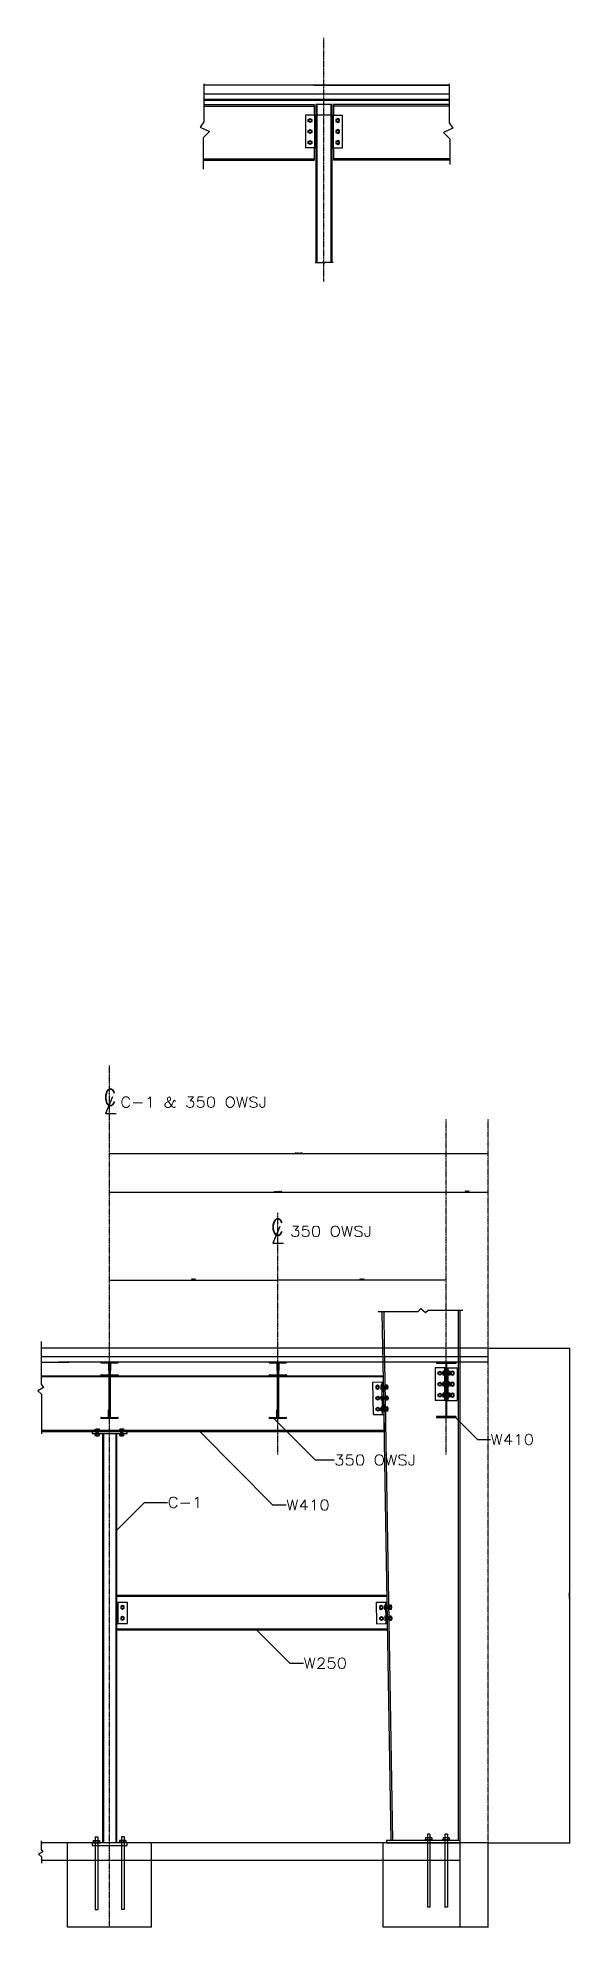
# Model space of a CAD drawing. Header units: millimetres. Extents: x -83614 to 248318, y 36678 to 90681.
# Drawn here: x 201199 to 205056, y 73670 to 87343 of the extents above; entities that cross this region are included whole.
import ezdxf

# ---------------------------------------------------------------- set-up
doc = ezdxf.new("R2010")
doc.units = ezdxf.units.MM
doc.linetypes.add('CENTER', pattern=[2, 1.25, -0.25, 0.25, -0.25])
doc.linetypes.add('HIDDEN', pattern=[0.375, 0.25, -0.125])
for name, color, linetype in [('Arch_Section_Truss', 45, 'Continuous'), ('C-241-1', 241, 'Continuous'), ('Center', 251, 'CENTER'), ('L1', 1, 'Continuous'), ('LAYER131A', 131, 'Continuous'), ('Section-Stiffener', 2, 'Continuous'), ('Struc_Section_BP', 135, 'Continuous'), ('Struc_Section_Conc', 71, 'Continuous'), ('Struc_Section_Dim', 2, 'Continuous'), ('Struc_Section_MachineBolt', 133, 'Continuous'), ('Struc_Section_PreEngCol', 150, 'Continuous'), ('Struc_Section_StAngle', 2, 'Continuous'), ('Struc_Section_Steel', 11, 'Continuous'), ('Struc_Steel_Beam', 22, 'Continuous'), ('Struc_Steel_Joist', 21, 'Continuous'), ('TEXT', 4, 'Continuous')]:
    doc.layers.add(name, color=color, linetype=linetype)
doc.styles.add('ROMANS', font='ROMANS.SHX', dxfattribs={"width": 0.8})
doc.styles.add('ROMANS-115', font='romans.shx', dxfattribs={"width": 1.15})
doc.dimstyles.new('48-ROMANS-115', dxfattribs={"dimtxt": 3, "dimasz": 3, "dimexe": 3, "dimexo": 3, "dimgap": 0.0625, "dimtad": 1, "dimdec": 4, "dimzin": 1, "dimdsep": 46, "dimlunit": 4, "dimtxsty": 'ROMANS-115', "dimcen": 0.0625, "dimclrd": 256, "dimclre": 256, "dimclrt": 256, "dimadec": 0, "dimazin": 0, "dimtfac": 1, "dimtdec": 4, "dimtofl": 0, "dimtmove": 0, "dimatfit": 0, "dimfxl": 1, "dimfrac": 2, "dimtolj": 1, "dimtzin": 0, "dimarcsym": 0})
doc.dimstyles.new('Copy of 48-ROMANS-115-BPV', dxfattribs={"dimtxt": 3, "dimasz": 3, "dimexe": 3, "dimexo": 3, "dimgap": 0.0625, "dimtad": 1, "dimdec": 4, "dimzin": 1, "dimdsep": 46, "dimlunit": 4, "dimtxsty": 'ROMANS-115', "dimcen": 0.0625, "dimclrd": 256, "dimclre": 256, "dimclrt": 256, "dimadec": 0, "dimazin": 0, "dimtfac": 1, "dimtdec": 4, "dimtofl": 0, "dimtmove": 0, "dimatfit": 0, "dimfxl": 1, "dimfrac": 2, "dimtolj": 1, "dimtzin": 0, "dimarcsym": 0})

msp = doc.modelspace()

# ---------------------------------------------------------------- texts
at = {"layer": 'Struc_Section_Dim', "ltscale": 2, "style": 'ROMANS-115', "width": 1.15}
for s, p in [('C-1 & 350 OWSJ', (201796.54158, 79602.58367)), ('350 OWSJ', (203026.52779, 78667.16402))]:
    msp.add_text(s, height=76.2, dxfattribs=at).set_placement(p)
at = {"layer": 'Struc_Section_Dim', "ltscale": 2, "char_height": 76.2, "attachment_point": 1, "style": 'ROMANS-115'}
for s, insert in [('\\A1;W410', (204477.80204, 77237.31829)), ('350 OWSJ', (203345.47095, 77089.32741)), ('\\A1;C-1', (202139.84838, 76782.20219)), ('\\A1;W410', (202997.86925, 76763.77036)), ('W250', (203123.58647, 75618.29804))]:
    msp.add_mtext(s, dxfattribs=dict(at, insert=insert))

# ---------------------------------------------------------------- blocks, each defined once
blk = doc.blocks.new('*D74')
at = {"layer": 'Defpoints', "color": 0, "ltscale": 2}
for p in [(201719, 79233), (204462, 79268), (204462, 79233)]:
    blk.add_point(p, dxfattribs=at)
at = {"layer": 'Struc_Section_Dim', "lineweight": -2, "ltscale": 2}
blk.add_line((201722, 79268), (204459, 79268), dxfattribs=at)
at = {"layer": 'Struc_Section_Dim', "ltscale": 2}
for points in [[(201722, 79269), (201722, 79268), (201719, 79268)], [(204459, 79269), (204459, 79268), (204462, 79268)]]:
    blk.add_solid(points, dxfattribs=at)
at = {"layer": 'Struc_Section_Dim', "ltscale": 2, "insert": (203090, 79271), "char_height": 3, "attachment_point": 5, "style": 'ROMANS-115'}
blk.add_mtext('\\A1;228\'-7 3/16" [69677]', dxfattribs=at)
blk = doc.blocks.new('OWSJ')
at = {"layer": 'Arch_Section_Truss'}
h = blk.add_hatch(dxfattribs=at)
h.set_pattern_fill('STEEL', color=251, scale=8, style=0)
h.set_pattern_definition([(45, (-5931.7465, -886.3496), (-0.70710678, 0.70710678), []), (45, (-5931.7465, -885.8496), (-0.70710678, 0.70710678), [])])
h.paths.add_polyline_path([(-0.25, 13.62, 0.414214), (-0.12, 13.5), (0.12, 13.5, 0.414214), (0.25, 13.62), (0.25, 15.75), (2.37, 15.75, 0.414214), (2.5, 15.87), (2.5, 16), (-2.5, 16), (-2.5, 15.87, 0.414214), (-2.38, 15.75), (-0.25, 15.75)])
h.paths.add_polyline_path([(-0.25, 0.25), (-2.38, 0.25, 0.414214), (-2.5, 0.12), (-2.5, 0), (2.5, 0), (2.5, 0.12, 0.414214), (2.37, 0.25), (0.25, 0.25), (0.25, 2.37, 0.414214), (0.12, 2.5), (-0.12, 2.5, 0.414214), (-0.25, 2.37)])
at = {"layer": 'Arch_Section_Truss', "color": 140}
for p, q in [((-2.5, 16), (2.5, 16)), ((-2.5, 16), (-2.5, 15.87)), ((-2.5, 12.25), (-2.5, 12)), ((-2.5, 12), (-0.19, 12)), ((-2.38, 15.75), (-0.25, 15.75)), ((-2.38, 12.37), (-0.19, 12.37)), ((-0.25, 15.75), (-0.25, 13.62)), ((-0.19, 13.52), (-0.19, 2.48)), ((-0.19, 13.52), (-0.19, 12.37)), ((-0.12, 13.5), (0.12, 13.5)), ((0.19, 13.52), (0.19, 2.48)), ((0.19, 13.52), (0.19, 12.37)), ((0.19, 12.37), (2.37, 12.37)), ((0.19, 12), (2.5, 12)), ((0.25, 15.75), (2.37, 15.75)), ((0.25, 15.75), (0.25, 13.62)), ((2.5, 16), (2.5, 15.87)), ((2.5, 12.25), (2.5, 12)), ((-2.5, 0), (-2.5, 0.12)), ((-2.5, 0), (2.5, 0)), ((-2.38, 0.25), (-0.25, 0.25)), ((-0.25, 0.25), (-0.25, 2.37)), ((-0.12, 2.5), (0.12, 2.5)), ((0.25, 0.25), (0.25, 2.37)), ((0.25, 0.25), (2.37, 0.25)), ((2.5, 0), (2.5, 0.12))]:
    blk.add_line(p, q, dxfattribs=at)
for centre, start, end in [((-2.38, 15.87), 180, 270), ((-2.38, 12.25), 90, 180), ((-0.12, 13.62), 180, 270), ((0.12, 13.62), 270, 0), ((2.37, 12.25), 0, 90), ((2.37, 15.87), 270, 0), ((-2.38, 0.12), 90, 180), ((-0.12, 2.37), 90, 180), ((0.12, 2.37), 0, 90), ((2.37, 0.12), 0, 90)]:
    blk.add_arc(centre, 0.125, start, end, dxfattribs=at)
blk = doc.blocks.new('*D75')
at = {"layer": 'Defpoints', "color": 0, "ltscale": 2}
for p in [(201719, 78998), (204157, 78998), (204157, 78990)]:
    blk.add_point(p, dxfattribs=at)
at = {"layer": 'Struc_Section_Dim', "lineweight": -2, "ltscale": 2}
blk.add_line((201722, 78990), (204154, 78990), dxfattribs=at)
at = {"layer": 'Struc_Section_Dim', "ltscale": 2}
for points in [[(201722, 78991), (201722, 78990), (201719, 78990)], [(204154, 78991), (204154, 78990), (204157, 78990)]]:
    blk.add_solid(points, dxfattribs=at)
at = {"layer": 'Struc_Section_Dim', "ltscale": 2, "insert": (202938, 78993), "char_height": 3, "attachment_point": 5, "style": 'ROMANS-115'}
blk.add_mtext('\\A1;203\'-2 3/8" [61935]', dxfattribs=at)
blk = doc.blocks.new('*D76')
at = {"layer": 'Defpoints', "color": 0, "ltscale": 2}
for p in [(204157, 78990), (204462, 78990), (204462, 78990)]:
    blk.add_point(p, dxfattribs=at)
at = {"layer": 'Struc_Section_Dim', "lineweight": -2, "ltscale": 2}
blk.add_line((204160, 78990), (204459, 78990), dxfattribs=at)
at = {"layer": 'Struc_Section_Dim', "ltscale": 2}
for points in [[(204160, 78991), (204160, 78990), (204157, 78990)], [(204459, 78991), (204459, 78990), (204462, 78990)]]:
    blk.add_solid(points, dxfattribs=at)
at = {"layer": 'Struc_Section_Dim', "ltscale": 2, "char_height": 3, "attachment_point": 5, "style": 'ROMANS-115'}
for s, insert in [('\\A1;25\'-4 13/16"', (204310, 78997)), ('\\A1;[7742]', (204310, 78993))]:
    blk.add_mtext(s, dxfattribs=dict(at, insert=insert))
blk = doc.blocks.new('Hex Nut - 10 mm side')
at = {"color": 0, "linetype": 'Continuous'}
for p, q in [((-9.2, -6.8), (-9.2, 6.8)), ((-0.7, 9.1), (-8.5, 9.1)), ((-0.7, 4.5), (-8.5, 4.5)), ((0, -6.8), (0, 6.8)), ((-0.7, -4.5), (-8.5, -4.5)), ((-0.7, -9.1), (-8.5, -9.1))]:
    blk.add_line(p, q, dxfattribs=at)
for centre, radius, start, end in [((-5, 6.8), 4.19, 147.13278, 212.86722), ((6.6, 0), 15.7, 163.22135, 196.77865), ((-4.2, 6.8), 4.19, 327.13278, 32.86722), ((-15.7, 0), 15.7, 343.22135, 16.77865), ((-5, -6.8), 4.19, 147.13278, 212.86722), ((-4.2, -6.8), 4.19, 327.13278, 32.86722)]:
    blk.add_arc(centre, radius, start, end, dxfattribs=at)
blk = doc.blocks.new('MachBolt')
at = {"layer": 'C-241-1', "color": 133, "linetype": 'HIDDEN', "ltscale": 0.05}
for p, q in [((-0.6, 1.62), (-0.6, 1.97)), ((-0.6, 1.62), (0.6, 1.62)), ((-0.47, 1.62), (-0.6, 1.62)), ((-0.47, 1.58), (-0.47, 1.62)), ((-0.47, 1.58), (0.47, 1.58)), ((-0.45, 2.01), (0.45, 2.01)), ((-0.32, 1.44), (0.32, 1.44)), ((-0.32, 0.11), (0.32, 0.11)), ((-0.22, 0), (-0.32, 0.11)), ((-0.3, 1.62), (-0.3, 1.97)), ((-0.22, 0), (0.22, 0)), ((0.22, 0), (0.32, 0.11)), ((0.3, 1.62), (0.3, 1.97)), ((0.47, 1.62), (0.6, 1.62)), ((0.47, 1.58), (0.47, 1.62)), ((0.6, 1.62), (0.6, 1.97))]:
    blk.add_line(p, q, dxfattribs=at)
at = {"layer": 'C-241-1', "color": 133, "linetype": 'HIDDEN', "ltscale": 0.5}
for p, q in [((-0.32, 0.11), (-0.32, 1.58)), ((-0.22, 0.11), (-0.22, 1.44)), ((0.22, 0.11), (0.22, 1.44)), ((0.32, 0.11), (0.32, 1.58))]:
    blk.add_line(p, q, dxfattribs=at)
at = {"layer": 'C-241-1', "color": 133, "linetype": 'HIDDEN', "ltscale": 0.05}
for centre, radius, start, end in [((-0.45, 1.74), 0.275, 57.1328, 122.8672), ((0, 0.98), 1.03, 73.2213, 106.7787), ((0.45, 1.74), 0.275, 57.1328, 122.8672)]:
    blk.add_arc(centre, radius, start, end, dxfattribs=at)
at = {"layer": 'C-241-1', "color": 133, "linetype": 'HIDDEN', "ltscale": 0.05, "xscale": 0.0656166666658464, "yscale": 0.0656166666658464, "zscale": 0.0656166666666667, "rotation": 270}
blk.add_blockref('Hex Nut - 10 mm side', (0, 0.11), dxfattribs=at)
blk = doc.blocks.new('outstandingconn1')
at = {"layer": 'Struc_Section_MachineBolt', "ltscale": 2}
for points in [[(1.2, 4.36), (1.69, 4.08), (2.18, 4.36), (2.18, 4.92), (1.69, 5.2), (1.2, 4.92)], [(1.2, 1.22), (1.69, 0.94), (2.18, 1.22), (2.18, 1.78), (1.69, 2.06), (1.2, 1.78)]]:
    blk.add_lwpolyline(points, close=True, dxfattribs=at)
for centre in [(1.69, 4.64), (1.69, 1.5)]:
    blk.add_circle(centre, 0.375, dxfattribs=at)
at = {"layer": 'Struc_Section_Steel', "color": 131, "ltscale": 2}
for p, q in [((0, 6.14), (3, 6.14)), ((0, 6.14), (0, 0)), ((0.38, 6.14), (0.38, 0)), ((3, 6.14), (3, 0)), ((0, 0), (3, 0))]:
    blk.add_line(p, q, dxfattribs=at)
blk = doc.blocks.new('outstandingconn2')
at = {"layer": 'Struc_Section_MachineBolt', "ltscale": 2}
for points in [[(-1.2, 7.5), (-1.69, 7.22), (-2.18, 7.5), (-2.18, 8.06), (-1.69, 8.34), (-1.2, 8.06)], [(-1.2, 4.36), (-1.69, 4.08), (-2.18, 4.36), (-2.18, 4.92), (-1.69, 5.2), (-1.2, 4.92)], [(-1.2, 1.22), (-1.69, 0.94), (-2.18, 1.22), (-2.18, 1.78), (-1.69, 2.06), (-1.2, 1.78)]]:
    blk.add_lwpolyline(points, close=True, dxfattribs=at)
for centre in [(-1.69, 7.78), (-1.69, 4.64), (-1.69, 1.5)]:
    blk.add_circle(centre, 0.375, dxfattribs=at)
at = {"layer": 'Struc_Section_Steel', "color": 131, "ltscale": 2}
for p, q in [((-3, 9.28), (-3, 0)), ((0, 9.28), (-3, 9.28)), ((-0.38, 9.28), (-0.38, 0)), ((0, 9.28), (0, 0)), ((0, 0), (-3, 0))]:
    blk.add_line(p, q, dxfattribs=at)
blk = doc.blocks.new('CLMARK')
at = {"layer": 'TEXT'}
for p, q in [((1.5, 4.6), (-3.6, -7.6)), ((-3.6, -7.6), (4.1, -7.6))]:
    blk.add_line(p, q, dxfattribs=at)
at = {"layer": 'TEXT', "style": 'ROMANS', "width": 0.8}
blk.add_text('C', height=12, dxfattribs=at).set_placement((-4.6, -1.9))
blk = doc.blocks.new('*D77')
at = {"layer": 'Defpoints', "color": 0, "ltscale": 2}
for p in [(202938, 78353), (201719, 78265), (202938, 78265)]:
    blk.add_point(p, dxfattribs=at)
at = {"layer": 'Struc_Section_Dim', "lineweight": -2, "ltscale": 2}
blk.add_line((201722, 78353), (202935, 78353), dxfattribs=at)
at = {"layer": 'Struc_Section_Dim', "ltscale": 2}
for points in [[(201722, 78353), (201722, 78352), (201719, 78353)], [(202935, 78353), (202935, 78352), (202938, 78353)]]:
    blk.add_solid(points, dxfattribs=at)
at = {"layer": 'Struc_Section_Dim', "ltscale": 2, "char_height": 3, "attachment_point": 5, "style": 'ROMANS-115'}
for s, insert in [('\\A1;101\'-7 3/16"', (202328, 78360)), ('\\A1;[30968]', (202328, 78355))]:
    blk.add_mtext(s, dxfattribs=dict(at, insert=insert))
blk = doc.blocks.new('*D78')
at = {"layer": 'Defpoints', "color": 0, "ltscale": 2}
for p in [(202938, 78353), (202938, 78265), (204157, 78265)]:
    blk.add_point(p, dxfattribs=at)
at = {"layer": 'Struc_Section_Dim', "lineweight": -2, "ltscale": 2}
blk.add_line((204154, 78353), (202941, 78353), dxfattribs=at)
at = {"layer": 'Struc_Section_Dim', "ltscale": 2}
for points in [[(202941, 78353), (202941, 78352), (202938, 78353)], [(204154, 78353), (204154, 78352), (204157, 78353)]]:
    blk.add_solid(points, dxfattribs=at)
at = {"layer": 'Struc_Section_Dim', "ltscale": 2, "char_height": 3, "attachment_point": 5, "style": 'ROMANS-115'}
for s, insert in [('\\A1;101\'-7 3/16"', (203548, 78360)), ('\\A1;[30968]', (203548, 78355))]:
    blk.add_mtext(s, dxfattribs=dict(at, insert=insert))
blk = doc.blocks.new('*D88')
at = {"layer": 'Defpoints', "color": 0, "ltscale": 2}
for p in [(204462, 77861), (204462, 74280), (205051, 74280)]:
    blk.add_point(p, dxfattribs=at)
at = {"layer": 'Section-Stiffener', "lineweight": -2, "ltscale": 2}
for p, q in [((204465, 77861), (205054, 77861)), ((205051, 77858), (205051, 74283)), ((204465, 74280), (205054, 74280))]:
    blk.add_line(p, q, dxfattribs=at)
at = {"layer": 'Section-Stiffener', "ltscale": 2}
for points in [[(205050, 77858), (205051, 77858), (205051, 77861)], [(205050, 74283), (205051, 74283), (205051, 74280)]]:
    blk.add_solid(points, dxfattribs=at)
at = {"layer": 'Section-Stiffener', "ltscale": 2, "insert": (205049, 76070), "char_height": 3, "attachment_point": 5, "rotation": 90, "style": 'ROMANS-115'}
blk.add_mtext('\\A1;298\'-5 3/8" [90968]', dxfattribs=at)

# ---------------------------------------------------------------- dimensions: what is measured, and where the dimension line sits
at = {"layer": 'Section-Stiffener', "ltscale": 2}
dim = msp.add_linear_dim(base=(205050.88098, 74279.57072), p1=(204462.01915, 77860.97072), p2=(204462.01915, 74279.57072), angle=90, dimstyle='48-ROMANS-115', dxfattribs=at)
dim.commit()
dim.dimension.update_dxf_attribs({"geometry": '*D88', "text_midpoint": (205048.53277, 76070.27072)})
at = {"layer": 'Struc_Section_Dim', "ltscale": 2}
for base, p1, p2, dimstyle, override, picture, middle in [((204462.01915, 79268.26182), (201718.81915, 79232.66558), (204462.01915, 79232.66558), '48-ROMANS-115', {"dimse1": 1, "dimse2": 1}, '*D74', (203090.41915, 79270.61003)), ((204157.21915, 78990.34674), (201718.81915, 78998.17903), (204157.21915, 78998.17903), '48-ROMANS-115', {"dimse1": 1, "dimse2": 1}, '*D75', (202938.01915, 78992.69495)), ((204462.01915, 78990.34674), (204157.21915, 78990.34674), (204462.01915, 78990.34674), 'Copy of 48-ROMANS-115-BPV', {"dimpost": '\\X', "dimse1": 1, "dimse2": 1}, '*D76', (204309.61915, 78995.04317)), ((202938.01915, 78352.81572), (201718.81915, 78264.85513), (202938.01915, 78264.85513), 'Copy of 48-ROMANS-115-BPV', {"dimpost": '\\X', "dimse1": 1, "dimse2": 1}, '*D77', (202328.41915, 78357.51215))]:
    dim = msp.add_linear_dim(base=base, p1=p1, p2=p2, dimstyle=dimstyle, override=override, dxfattribs=at)
    dim.commit()
    dim.dimension.update_dxf_attribs({"geometry": picture, "text_midpoint": middle})
dim = msp.add_linear_dim(base=(202938.01915, 78352.81572), p1=(204157.21915, 78264.85513), p2=(202938.01915, 78264.85513), angle=180, dimstyle='Copy of 48-ROMANS-115-BPV', override={"dimpost": '\\X', "dimse1": 1, "dimse2": 1}, dxfattribs=at)
dim.commit()
dim.dimension.update_dxf_attribs({"geometry": '*D78', "text_midpoint": (203547.61915, 78357.51215)})

# ---------------------------------------------------------------- hatches: boundary and pattern name
at = {"layer": 'Struc_Steel_Beam'}
h = msp.add_hatch(dxfattribs=at)
h.set_pattern_fill('STEEL', color=256, scale=127, style=0)
h.set_pattern_definition([(135, (208219.257, 78164.612), (11.22532, 11.22532), []), (135, (208219.257, 78172.55), (11.22532, 11.22532), [])])
h.paths.add_polyline_path([(204227.06915, 77759.37072), (204227.06915, 77749.84572), (204160.39415, 77749.84572), (204160.39415, 77365.67072), (204227.06915, 77365.67072), (204227.06915, 77356.14572), (204157.21915, 77356.14572), (204157.21915, 77759.37072)])
h.paths.add_polyline_path([(204087.36915, 77749.84572), (204087.36915, 77759.37072), (204157.21915, 77759.37072), (204157.21915, 77356.14572), (204087.36915, 77356.14572), (204087.36915, 77365.67072), (204154.04415, 77365.67072), (204154.04415, 77749.84572)])

# ---------------------------------------------------------------- linework, layer by layer
at = {"layer": 'C-241-1', "ltscale": 0.05}
for p, q in [((204133.6432, 77690.72584), (204133.6432, 77667.99561)), ((204143.5349, 77694.51421), (204134.76078, 77694.51421)), ((204143.5349, 77686.93747), (204134.76078, 77686.93747)), ((204143.5349, 77671.78398), (204134.76078, 77671.78398)), ((204143.5349, 77664.20723), (204134.76078, 77664.20723)), ((204143.5349, 77694.51421), (204143.5349, 77664.20723)), ((204143.5349, 77691.33574), (204143.5349, 77694.51421)), ((204144.51915, 77691.33574), (204143.5349, 77691.33574)), ((204143.5349, 77667.38571), (204143.5349, 77664.20723)), ((204144.51915, 77667.38571), (204143.5349, 77667.38571)), ((204144.51915, 77691.33574), (204144.51915, 77667.38571)), ((204148.21008, 77687.56279), (204148.21008, 77671.15866)), ((204185.17499, 77687.56279), (204185.17499, 77671.15866)), ((204187.88167, 77684.85611), (204185.17499, 77687.56279)), ((204187.88167, 77673.86534), (204185.17499, 77671.15866)), ((204187.88167, 77684.85611), (204187.88167, 77673.86534)), ((203683.23645, 77588.80434), (203683.62453, 77566.07742)), ((203693.06202, 77592.76104), (203684.28918, 77592.61124)), ((203693.19138, 77585.1854), (203684.41854, 77585.0356)), ((203693.4501, 77570.03412), (203684.67726, 77569.88432)), ((203693.57946, 77562.45848), (203684.80662, 77562.30868)), ((203693.06202, 77592.76104), (203693.57946, 77562.45848)), ((203693.11628, 77589.58303), (203693.06202, 77592.76104)), ((203694.10039, 77589.59984), (203693.11628, 77589.58303)), ((203694.50929, 77565.65329), (203693.52519, 77565.63649)), ((203693.52519, 77565.63649), (203693.57946, 77562.45848)), ((203694.10039, 77589.59984), (203694.50929, 77565.65329)), ((203697.8552, 77585.89045), (203698.13527, 77569.48871)), ((203731.64019, 77586.46736), (203731.92026, 77570.06562)), ((203734.39269, 77583.80728), (203731.64019, 77586.46736)), ((203734.58033, 77572.81812), (203731.92026, 77570.06562)), ((203734.39269, 77583.80728), (203734.58033, 77572.81812)), ((204133.6432, 77610.96984), (204133.6432, 77588.23961)), ((204133.6432, 77531.21384), (204133.6432, 77508.48361)), ((204143.5349, 77614.75821), (204134.76078, 77614.75821)), ((204143.5349, 77607.18147), (204134.76078, 77607.18147)), ((204143.5349, 77592.02798), (204134.76078, 77592.02798)), ((204143.5349, 77584.45123), (204134.76078, 77584.45123)), ((204143.5349, 77535.00221), (204134.76078, 77535.00221)), ((204143.5349, 77527.42547), (204134.76078, 77527.42547)), ((204143.5349, 77614.75821), (204143.5349, 77584.45123)), ((204143.5349, 77611.57974), (204143.5349, 77614.75821)), ((204144.51915, 77611.57974), (204143.5349, 77611.57974)), ((204143.5349, 77587.62971), (204143.5349, 77584.45123)), ((204144.51915, 77587.62971), (204143.5349, 77587.62971)), ((204143.5349, 77535.00221), (204143.5349, 77504.69523)), ((204143.5349, 77531.82374), (204143.5349, 77535.00221)), ((204144.51915, 77531.82374), (204143.5349, 77531.82374)), ((204144.51915, 77611.57974), (204144.51915, 77587.62971)), ((204144.51915, 77531.82374), (204144.51915, 77507.87371)), ((204148.21008, 77607.80679), (204148.21008, 77591.40266)), ((204148.21008, 77528.05079), (204148.21008, 77511.64666)), ((204185.17499, 77607.80679), (204185.17499, 77591.40266)), ((204187.88167, 77605.10011), (204185.17499, 77607.80679)), ((204187.88167, 77594.10934), (204185.17499, 77591.40266)), ((204185.17499, 77528.05079), (204185.17499, 77511.64666)), ((204187.88167, 77525.34411), (204185.17499, 77528.05079)), ((204187.88167, 77605.10011), (204187.88167, 77594.10934)), ((204187.88167, 77525.34411), (204187.88167, 77514.35334)), ((203684.59164, 77509.44091), (203684.97972, 77486.71399)), ((203694.41721, 77513.39761), (203685.64437, 77513.24781)), ((203694.54657, 77505.82197), (203685.77373, 77505.67217)), ((203686.33491, 77407.35056), (203685.94683, 77430.07748)), ((203694.80529, 77490.67069), (203686.03245, 77490.52089)), ((203694.93465, 77483.09505), (203686.16181, 77482.94525)), ((203695.7724, 77434.03418), (203686.99957, 77433.88438)), ((203695.90176, 77426.45854), (203687.12893, 77426.30874)), ((203696.16048, 77411.30726), (203687.38764, 77411.15746)), ((203696.28984, 77403.73162), (203687.517, 77403.58182)), ((203694.41721, 77513.39761), (203694.93465, 77483.09505)), ((203694.47148, 77510.2196), (203694.41721, 77513.39761)), ((203695.45558, 77510.23641), (203694.47148, 77510.2196)), ((203695.86449, 77486.28986), (203694.88038, 77486.27306)), ((203694.88038, 77486.27306), (203694.93465, 77483.09505)), ((203695.45558, 77510.23641), (203695.86449, 77486.28986)), ((203696.28984, 77403.73162), (203695.7724, 77434.03418)), ((203695.82667, 77430.85617), (203695.7724, 77434.03418)), ((203696.81077, 77430.87298), (203695.82667, 77430.85617)), ((203697.21968, 77406.92643), (203696.23557, 77406.90963)), ((203696.23557, 77406.90963), (203696.28984, 77403.73162)), ((203697.21968, 77406.92643), (203696.81077, 77430.87298)), ((203699.21039, 77506.52702), (203699.49046, 77490.12528)), ((203700.84565, 77410.76185), (203700.56558, 77427.16359)), ((203732.99538, 77507.10393), (203733.27545, 77490.70219)), ((203735.74788, 77504.44385), (203732.99538, 77507.10393)), ((203735.93553, 77493.45469), (203733.27545, 77490.70219)), ((203734.63064, 77411.33876), (203734.35057, 77427.7405)), ((203737.10307, 77425.08042), (203734.35057, 77427.7405)), ((203737.29072, 77414.09125), (203734.63064, 77411.33876)), ((203735.74788, 77504.44385), (203735.93553, 77493.45469)), ((203737.29072, 77414.09125), (203737.10307, 77425.08042)), ((204143.5349, 77512.27198), (204134.76078, 77512.27198)), ((204143.5349, 77504.69523), (204134.76078, 77504.69523)), ((204143.5349, 77507.87371), (204143.5349, 77504.69523)), ((204144.51915, 77507.87371), (204143.5349, 77507.87371)), ((204187.88167, 77514.35334), (204185.17499, 77511.64666)), ((201792.56566, 77265.05497), (201792.56566, 77273.82909)), ((201822.87263, 77265.05497), (201792.56566, 77265.05497)), ((201795.74413, 77265.05497), (201792.56566, 77265.05497)), ((201795.74413, 77264.07072), (201795.74413, 77265.05497)), ((201819.69416, 77264.07072), (201795.74413, 77264.07072)), ((201819.08426, 77274.94666), (201796.35403, 77274.94666)), ((201815.92121, 77260.37979), (201799.51708, 77260.37979)), ((201800.1424, 77265.05497), (201800.1424, 77273.82909)), ((201815.29589, 77265.05497), (201815.29589, 77273.82909)), ((201819.69416, 77265.05497), (201822.87263, 77265.05497)), ((201819.69416, 77264.07072), (201819.69416, 77265.05497)), ((201822.87263, 77265.05497), (201822.87263, 77273.82909)), ((201815.92121, 77226.58988), (201799.51708, 77226.58988)), ((201802.22376, 77223.8832), (201799.51708, 77226.58988)), ((201813.21453, 77223.8832), (201802.22376, 77223.8832)), ((201813.21453, 77223.8832), (201815.92121, 77226.58988)), ((203710.44212, 75995.57189), (203710.8302, 75972.84497)), ((203720.26769, 75999.5286), (203711.49486, 75999.37879)), ((203720.39705, 75991.95295), (203711.62422, 75991.80315)), ((203711.79731, 75916.20846), (203712.18539, 75893.48154)), ((203720.65577, 75976.80168), (203711.88294, 75976.65187)), ((203720.78513, 75969.22603), (203712.0123, 75969.07623)), ((203721.62289, 75920.16517), (203712.85005, 75920.01536)), ((203721.75225, 75912.58952), (203712.97941, 75912.43972)), ((203722.01097, 75897.43824), (203713.23813, 75897.28844)), ((203722.14033, 75889.8626), (203713.36749, 75889.7128)), ((203720.26769, 75999.5286), (203720.78513, 75969.22603)), ((203720.32196, 75996.35059), (203720.26769, 75999.5286)), ((203721.30607, 75996.36739), (203720.32196, 75996.35059)), ((203721.71497, 75972.42085), (203720.73087, 75972.40404)), ((203720.73087, 75972.40404), (203720.78513, 75969.22603)), ((203721.30607, 75996.36739), (203721.71497, 75972.42085)), ((203721.62289, 75920.16517), (203722.14033, 75889.8626)), ((203721.67715, 75916.98716), (203721.62289, 75920.16517)), ((203722.66126, 75917.00396), (203721.67715, 75916.98716)), ((203723.07016, 75893.05742), (203722.08606, 75893.04061)), ((203722.08606, 75893.04061), (203722.14033, 75889.8626)), ((203722.66126, 75917.00396), (203723.07016, 75893.05742)), ((203725.06087, 75992.65801), (203725.34095, 75976.25626)), ((203726.41607, 75913.29458), (203726.69614, 75896.89283)), ((203758.84586, 75993.23491), (203759.12594, 75976.83317)), ((203761.59836, 75990.57484), (203758.84586, 75993.23491)), ((203761.78601, 75979.58567), (203759.12594, 75976.83317)), ((203760.20106, 75913.87148), (203760.48113, 75897.46974)), ((203762.95355, 75911.21141), (203760.20106, 75913.87148)), ((203763.1412, 75900.22224), (203760.48113, 75897.46974)), ((203761.59836, 75990.57484), (203761.78601, 75979.58567)), ((203762.95355, 75911.21141), (203763.1412, 75900.22224))]:
    msp.add_line(p, q, dxfattribs=at)
at = {"layer": 'C-241-1', "ltscale": 0.5}
for p, q in [((204185.17499, 77687.56279), (204144.51915, 77687.56279)), ((204185.17499, 77671.15866), (204144.51915, 77671.15866)), ((204185.17499, 77684.85611), (204148.21008, 77684.85611)), ((204185.17499, 77673.86534), (204148.21008, 77673.86534)), ((203731.64019, 77586.46736), (203694.1648, 77585.82744)), ((203731.92026, 77570.06562), (203694.44488, 77569.42569)), ((203731.6864, 77583.76107), (203697.90141, 77583.18417)), ((203731.87405, 77572.7719), (203698.08906, 77572.195)), ((204185.17499, 77607.80679), (204144.51915, 77607.80679)), ((204185.17499, 77591.40266), (204144.51915, 77591.40266)), ((204185.17499, 77528.05079), (204144.51915, 77528.05079)), ((204185.17499, 77605.10011), (204148.21008, 77605.10011)), ((204185.17499, 77594.10934), (204148.21008, 77594.10934)), ((204185.17499, 77525.34411), (204148.21008, 77525.34411)), ((203732.99538, 77507.10393), (203695.52, 77506.46401)), ((203733.27545, 77490.70219), (203695.80007, 77490.06226)), ((203734.35057, 77427.7405), (203696.87519, 77427.10058)), ((203734.63064, 77411.33876), (203697.15526, 77410.69883)), ((203733.04159, 77504.39764), (203699.2566, 77503.82074)), ((203733.22924, 77493.40847), (203699.44425, 77492.83157)), ((203734.39678, 77425.03421), (203700.61179, 77424.45731)), ((203734.58443, 77414.04504), (203700.79944, 77413.46814)), ((204185.17499, 77511.64666), (204144.51915, 77511.64666)), ((204185.17499, 77514.35334), (204148.21008, 77514.35334)), ((201799.51708, 77226.58988), (201799.51708, 77264.07072)), ((201802.22376, 77226.58988), (201802.22376, 77260.37979)), ((201813.21453, 77226.58988), (201813.21453, 77260.37979)), ((201815.92121, 77226.58988), (201815.92121, 77264.07072)), ((203758.84586, 75993.23491), (203721.37048, 75992.59499)), ((203759.12594, 75976.83317), (203721.65055, 75976.19325)), ((203760.20106, 75913.87148), (203722.72567, 75913.23156)), ((203760.48113, 75897.46974), (203723.00575, 75896.82982)), ((203758.89208, 75990.52862), (203725.10709, 75989.95172)), ((203759.07972, 75979.53946), (203725.29473, 75978.96255)), ((203760.24727, 75911.16519), (203726.46228, 75910.58829)), ((203760.43492, 75900.17603), (203726.64993, 75899.59912))]:
    msp.add_line(p, q, dxfattribs=at)
at = {"layer": 'C-241-1'}
for p, q in [((201595.09758, 74284.28412), (201652.04071, 74284.28412)), ((201595.09758, 74284.28412), (201595.09758, 74279.57072)), ((201595.09758, 74279.57072), (201652.04071, 74279.57072)), ((201601.44758, 74296.8532), (201645.69071, 74296.8532)), ((201601.44758, 74296.8532), (201601.44758, 74284.28412)), ((201614.01665, 74323.30062), (201614.01665, 74296.8532)), ((201614.01665, 74323.30062), (201633.12164, 74323.30062)), ((201633.12164, 74323.30062), (201633.12164, 74296.8532)), ((201645.69071, 74296.8532), (201645.69071, 74284.28412)), ((201652.04071, 74284.28412), (201652.04071, 74279.57072)), ((201842.54071, 74284.28412), (201785.59758, 74284.28412)), ((201785.59758, 74284.28412), (201785.59758, 74279.57072)), ((201842.54071, 74279.57072), (201785.59758, 74279.57072)), ((201836.19071, 74296.8532), (201791.94758, 74296.8532)), ((201791.94758, 74296.8532), (201791.94758, 74284.28412)), ((201804.51665, 74323.30062), (201804.51665, 74296.8532)), ((201823.62164, 74323.30062), (201804.51665, 74323.30062)), ((201823.62164, 74323.30062), (201823.62164, 74296.8532)), ((201836.19071, 74296.8532), (201836.19071, 74284.28412)), ((201842.54071, 74284.28412), (201842.54071, 74279.57072)), ((204058.69071, 74303.33412), (204001.74758, 74303.33412)), ((204001.74758, 74303.33412), (204001.74758, 74298.62072)), ((204058.69071, 74298.62072), (204001.74758, 74298.62072)), ((204052.34071, 74315.9032), (204008.09758, 74315.9032)), ((204008.09758, 74315.9032), (204008.09758, 74303.33412)), ((204020.66665, 74342.35062), (204020.66665, 74315.9032)), ((204039.77164, 74342.35062), (204020.66665, 74342.35062)), ((204039.77164, 74342.35062), (204039.77164, 74315.9032)), ((204052.34071, 74315.9032), (204052.34071, 74303.33412)), ((204058.69071, 74303.33412), (204058.69071, 74298.62072)), ((204185.69071, 74303.33412), (204128.74758, 74303.33412)), ((204128.74758, 74303.33412), (204128.74758, 74298.62072)), ((204185.69071, 74298.62072), (204128.74758, 74298.62072)), ((204179.34071, 74315.9032), (204135.09758, 74315.9032)), ((204135.09758, 74315.9032), (204135.09758, 74303.33412)), ((204147.66665, 74342.35062), (204147.66665, 74315.9032)), ((204166.77164, 74342.35062), (204147.66665, 74342.35062)), ((204166.77164, 74342.35062), (204166.77164, 74315.9032)), ((204179.34071, 74315.9032), (204179.34071, 74303.33412)), ((204185.69071, 74303.33412), (204185.69071, 74298.62072))]:
    msp.add_line(p, q, dxfattribs=at)
at = {"layer": 'C-241-1', "ltscale": 10}
for p, q in [((201614.01665, 74296.8532), (201614.01665, 73796.97072)), ((201633.12164, 74296.8532), (201633.12164, 73796.97072)), ((201804.51665, 74296.8532), (201804.51665, 73796.97072)), ((201823.62164, 74296.8532), (201823.62164, 73796.97072)), ((204020.66665, 74315.9032), (204020.66665, 73816.02072)), ((204039.77164, 74315.9032), (204039.77164, 73816.02072)), ((204147.66665, 74315.9032), (204147.66665, 73816.02072)), ((204166.77164, 74315.9032), (204166.77164, 73816.02072)), ((204039.77164, 73816.02072), (204020.66665, 73816.02072)), ((204166.77164, 73816.02072), (204147.66665, 73816.02072))]:
    msp.add_line(p, q, dxfattribs=at)
at = {"layer": 'C-241-1', "ltscale": 2}
for p, q in [((201614.01665, 73796.97072), (201633.12164, 73796.97072)), ((201823.62164, 73796.97072), (201804.51665, 73796.97072))]:
    msp.add_line(p, q, dxfattribs=at)
at = {"layer": 'C-241-1', "ltscale": 0.05}
for centre, radius, start, end in [((204140.62373, 77690.72584), 6.98052, 147.13278, 212.86722), ((204159.88982, 77679.36072), 26.24661, 163.22135, 196.77865), ((204140.62373, 77667.99561), 6.98052, 147.13278, 212.86722), ((203690.21595, 77588.92352), 6.98052, 148.111054693, 213.845494692), ((203709.67327, 77577.88899), 26.24661, 164.199624692, 197.756924693), ((203690.60403, 77566.1966), 6.98052, 148.111054693, 213.845494692), ((204140.62373, 77610.96984), 6.98052, 147.13278, 212.86722), ((204159.88982, 77599.60472), 26.24661, 163.22135, 196.77865), ((204140.62373, 77588.23961), 6.98052, 147.13278, 212.86722), ((204140.62373, 77531.21384), 6.98052, 147.13278, 212.86722), ((204159.88982, 77519.84872), 26.24661, 163.22135, 196.77865), ((203691.57114, 77509.56009), 6.98052, 148.111054693, 213.845494692), ((203711.02847, 77498.52556), 26.24661, 164.199624692, 197.756924693), ((203691.95922, 77486.83317), 6.98052, 148.111054693, 213.845494692), ((203692.92633, 77430.19666), 6.98052, 148.111054693, 213.845494692), ((203712.38366, 77419.16213), 26.24661, 164.199624692, 197.756924693), ((203693.31441, 77407.46974), 6.98052, 148.111054693, 213.845494692), ((204140.62373, 77508.48361), 6.98052, 147.13278, 212.86722), ((201796.35403, 77267.96614), 6.98052, 57.13278, 122.86722), ((201807.71915, 77248.70005), 26.24661, 73.22135, 106.77865), ((201819.08426, 77267.96614), 6.98052, 57.13278, 122.86722), ((203717.42163, 75995.69107), 6.98052, 148.111054693, 213.845494692), ((203736.87895, 75984.65655), 26.24661, 164.199624692, 197.756924693), ((203717.80971, 75972.96415), 6.98052, 148.111054693, 213.845494692), ((203718.77682, 75916.32764), 6.98052, 148.111054693, 213.845494692), ((203738.23414, 75905.29312), 26.24661, 164.199624692, 197.756924693), ((203719.1649, 75893.60072), 6.98052, 148.111054693, 213.845494692)]:
    msp.add_arc(centre, radius, start, end, dxfattribs=at)
at = {"layer": 'Center', "ltscale": 5}
for p, q in [((203271.08031, 85579.89511), (203271.08031, 87342.79316)), ((201718.81915, 73669.97072), (201718.81915, 79904.89523)), ((204157.21915, 77089.80543), (204157.21915, 79518.61065)), ((204462.01915, 74279.57072), (204462.01915, 79518.61065)), ((202938.01915, 77089.80543), (202938.01915, 78840.03489))]:
    msp.add_line(p, q, dxfattribs=at)
at = {"layer": 'L1'}
for p, q in [((202402.28243, 87009.08674), (202402.28243, 86735.39213)), ((204178.65974, 87009.08674), (204178.65974, 86727.85863)), ((202402.28243, 86735.39213), (202375.42487, 86695.14887)), ((202375.42487, 86695.14887), (202442.56886, 86663.87312)), ((204205.5173, 86687.61537), (204138.37331, 86656.33962)), ((204178.65974, 86727.85863), (204205.5173, 86687.61537)), ((202442.56886, 86663.87312), (202397.80616, 86618.32538)), ((202397.80616, 86618.32538), (202397.80616, 86392.30913)), ((204138.37331, 86656.33962), (204183.13601, 86610.79188)), ((204183.13601, 86610.79188), (204183.13601, 86424.90497))]:
    msp.add_line(p, q, dxfattribs=at)
at = {"layer": 'LAYER131A'}
for p, q in [((203328.23031, 86859.22868), (203213.93031, 86859.22868)), ((203213.93031, 86859.22868), (203213.93031, 85717.38376)), ((203328.23031, 86859.22868), (203328.23031, 85717.9875)), ((203328.23031, 86783.02868), (203213.93031, 86783.02868)), ((203208.02562, 85717.38376), (203261.51876, 85717.38376)), ((203261.51876, 85717.38376), (203266.95835, 85721.00643)), ((203266.95835, 85721.00643), (203276.0244, 85711.34589)), ((203276.0244, 85711.34589), (203282.67289, 85717.9875)), ((203282.67289, 85717.9875), (203337.97915, 85717.9875)), ((201668.01915, 77241.84572), (201668.01915, 74279.57072)), ((201769.61915, 77241.84572), (201769.61915, 74279.57072))]:
    msp.add_line(p, q, dxfattribs=at)
at = {"layer": 'Struc_Section_BP', "ltscale": 2}
for points in [[(201591.81915, 77241.84572), (201845.81915, 77241.84572), (201845.81915, 77254.54572), (201591.81915, 77254.54572)], [(201591.81915, 74260.52072), (201845.81915, 74260.52072), (201845.81915, 74279.57072), (201591.81915, 74279.57072)], [(203725.41915, 74279.57072), (204258.81915, 74279.57072), (204258.81915, 74298.62072), (203725.41915, 74298.62072)]]:
    msp.add_lwpolyline(points, close=True, dxfattribs=at)
at = {"layer": 'Struc_Section_Conc', "ltscale": 2}
for p, q in [((204178.65974, 86998.92868), (202402.28243, 86998.92868)), ((203198.05531, 86998.92868), (204178.65974, 86998.92868)), ((204462.01915, 77860.97072), (201224.16471, 77860.97072)), ((204462.01915, 77759.37072), (204462.01915, 77860.97072)), ((201224.16471, 77759.37072), (201424.80675, 77759.37072)), ((204462.01915, 77759.37072), (201348.17101, 77759.37072))]:
    msp.add_line(p, q, dxfattribs=at)
at = {"layer": 'Struc_Section_Conc', "ltscale": 20}
for p, q in [((204178.65974, 86935.42868), (202402.28243, 86935.42868)), ((204462.01915, 77797.47072), (201224.16471, 77797.47072))]:
    msp.add_line(p, q, dxfattribs=at)
at = {"layer": 'Struc_Section_Dim', "ltscale": 2}
for p, q in [((203665.15406, 78126.52795), (203953.15547, 78126.52795)), ((203953.15547, 78126.52795), (203973.56626, 78146.91693)), ((203973.56626, 78146.91693), (204006.96585, 78117.26028)), ((204006.96585, 78117.26028), (204027.37676, 78135.79567)), ((204027.37676, 78135.79567), (204276.75333, 78135.79567)), ((201224.16471, 77907.74379), (201224.16471, 77599.30376)), ((201241.49966, 77575.69062), (201198.95035, 77550.50328)), ((201198.95035, 77550.50328), (201225.74059, 77528.46432)), ((201224.16471, 77599.30376), (201241.49966, 77575.69062)), ((201225.74059, 77528.46432), (201225.74059, 77241.23212)), ((201224.16471, 74294.18367), (201224.16471, 74232.98554)), ((204462.01915, 74279.57072), (201224.16471, 74279.57072)), ((204258.81915, 73669.97072), (204258.81915, 74279.57072)), ((204462.01915, 73669.97072), (204462.01915, 74279.57072)), ((201236.18099, 74216.61731), (201204.26901, 74197.72681)), ((201204.26901, 74197.72681), (201225.74059, 74180.06325)), ((201224.16471, 74232.98554), (201236.18099, 74216.61731)), ((201225.74059, 74180.06325), (201225.74059, 74132.4439)), ((204258.81915, 74152.57072), (201225.74059, 74152.57072)), ((201414.01915, 73669.97072), (201414.01915, 74152.57072)), ((202023.61915, 73669.97072), (202023.61915, 74152.57072)), ((203700.01915, 73669.97072), (203700.01915, 74152.57072)), ((202023.61915, 73669.97072), (201414.01915, 73669.97072)), ((204258.81915, 73669.97072), (203700.01915, 73669.97072)), ((204462.01915, 73669.97072), (204258.81915, 73669.97072))]:
    msp.add_line(p, q, dxfattribs=at)
at = {"layer": 'Struc_Section_Dim', "ltscale": 5}
for p, q in [((201414.01915, 74152.57072), (201414.01915, 74279.57072)), ((202023.61915, 74152.57072), (202023.61915, 74279.57072)), ((203700.01915, 74152.57072), (203700.01915, 74279.57072))]:
    msp.add_line(p, q, dxfattribs=at)
at = {"layer": 'Struc_Section_MachineBolt', "ltscale": 2}
for points in [[(203647.5651, 77569.86816), (203659.9881, 77562.69574), (203672.41109, 77569.86816), (203672.41109, 77584.213), (203659.9881, 77591.38542), (203647.5651, 77584.213)], [(203648.68266, 77504.42125), (203660.85353, 77512.01363), (203673.51416, 77505.26953), (203674.00392, 77490.93305), (203661.83304, 77483.34067), (203649.17241, 77490.08477)], [(203650.03785, 77425.05782), (203662.20872, 77432.6502), (203674.86936, 77425.9061), (203675.35911, 77411.56962), (203663.18824, 77403.97724), (203650.5276, 77410.72134)], [(203674.77078, 75976.63571), (203687.19377, 75969.46329), (203699.61677, 75976.63571), (203699.61677, 75990.98055), (203687.19377, 75998.15297), (203674.77078, 75990.98055)], [(203675.88833, 75911.1888), (203688.05921, 75918.78118), (203700.71984, 75912.03708), (203701.2096, 75897.70061), (203689.03872, 75890.10823), (203676.37809, 75896.85232)]]:
    msp.add_lwpolyline(points, close=True, dxfattribs=at)
for centre in [(203659.9881, 77577.04058), (203661.34329, 77497.67715), (203662.69848, 77418.31372), (203687.19377, 75983.80813), (203688.54896, 75904.4447)]:
    msp.add_circle(centre, 9.525, dxfattribs=at)
at = {"layer": 'Struc_Section_PreEngCol', "ltscale": 5}
for p, q in [((203698.00852, 77860.97072), (203694.2626, 78126.52795)), ((203710.71037, 77860.97072), (203706.96445, 78126.52795)), ((204246.11915, 77860.97072), (204246.11915, 78135.79567)), ((204258.81915, 77860.97072), (204258.81915, 78135.79567)), ((203699.74342, 77759.37072), (203698.00852, 77860.97072)), ((203712.44527, 77759.37072), (203710.71037, 77860.97072)), ((204246.11915, 77759.37072), (204246.11915, 77860.97072)), ((204258.81915, 77759.37072), (204258.81915, 77860.97072)), ((203758.8384, 74298.62072), (203699.74342, 77759.37072)), ((203771.54025, 74298.62072), (203712.44527, 77759.37072)), ((204246.11915, 74298.62072), (204246.11915, 77759.37072)), ((204258.81915, 74298.62072), (204258.81915, 77759.37072)), ((203696.68161, 77380.78845), (203692.67024, 77615.70421)), ((203722.5321, 75866.91944), (203719.87592, 76022.47176))]:
    msp.add_line(p, q, dxfattribs=at)
at = {"layer": 'Struc_Section_Steel', "ltscale": 10}
for p, q in [((203220.28031, 86859.22868), (203220.28031, 85717.38376)), ((203321.88031, 86859.22868), (203321.88031, 85717.9875))]:
    msp.add_line(p, q, dxfattribs=at)
at = {"layer": 'Struc_Section_Steel', "ltscale": 2}
for p, q in [((203626.00496, 77614.56585), (203702.19386, 77615.86683)), ((203630.01633, 77379.65009), (203626.00496, 77614.56585)), ((203701.47831, 77657.77072), (203708.36369, 77254.54572)), ((203630.01633, 77379.65009), (203706.20522, 77380.95108)), ((201769.61915, 76070.27072), (201769.61915, 75819.44572)), ((203653.21064, 76021.3334), (203729.39953, 76022.63438)), ((203655.86682, 75865.78108), (203653.21064, 76021.3334)), ((203732.86914, 75819.44572), (203728.58611, 76070.27072)), ((203655.86682, 75865.78108), (203732.05571, 75867.08206))]:
    msp.add_line(p, q, dxfattribs=at)
at = {"layer": 'Struc_Section_Steel', "ltscale": 4}
for p, q in [((201674.36915, 77241.84572), (201674.36915, 74279.57072)), ((201763.26915, 77241.84572), (201763.26915, 74279.57072))]:
    msp.add_line(p, q, dxfattribs=at)
at = {"layer": 'Struc_Section_Steel'}
for p, q in [((203728.58611, 76070.27072), (201769.61915, 76070.27072)), ((203728.72164, 76062.33322), (201769.61915, 76062.33322)), ((203732.7336, 75827.38322), (201769.61915, 75827.38322)), ((203732.86914, 75819.44572), (201769.61915, 75819.44572))]:
    msp.add_line(p, q, dxfattribs=at)
at = {"layer": 'Struc_Steel_Beam'}
for p, q in [((202402.28243, 86859.22868), (203201.23031, 86859.22868)), ((202402.28243, 86848.11618), (203201.23031, 86848.11618)), ((203201.23031, 86859.22868), (203201.23031, 86783.02868)), ((204178.65974, 86859.22868), (203340.93031, 86859.22868)), ((203340.93031, 86859.22868), (203340.93031, 86783.02868)), ((204178.65974, 86848.11618), (203340.93031, 86848.11618)), ((202397.80616, 86467.11618), (203201.23031, 86467.11618)), ((202397.80616, 86456.00368), (203201.23031, 86456.00368)), ((203201.23031, 86547.31668), (203201.23031, 86456.00368)), ((203340.93031, 86547.31668), (203340.93031, 86456.00368)), ((204183.13601, 86467.11618), (203340.93031, 86467.11618)), ((204183.13601, 86456.00368), (203340.93031, 86456.00368)), ((204227.06915, 77759.37072), (204087.36915, 77759.37072)), ((204087.36915, 77759.37072), (204087.36915, 77749.84572)), ((204154.04415, 77749.84572), (204087.36915, 77749.84572)), ((204154.04415, 77749.84572), (204154.04415, 77365.67072)), ((204160.39415, 77749.84572), (204160.39415, 77365.67072)), ((204227.06915, 77749.84572), (204160.39415, 77749.84572)), ((204227.06915, 77759.37072), (204227.06915, 77749.84572)), ((203701.47831, 77657.77072), (201224.16471, 77657.77072)), ((203701.56506, 77652.69072), (201224.16471, 77652.69072)), ((203708.20105, 77264.07072), (201225.74059, 77264.07072)), ((203708.36369, 77254.54572), (201225.74059, 77254.54572)), ((204154.04415, 77365.67072), (204087.36915, 77365.67072)), ((204087.36915, 77365.67072), (204087.36915, 77356.14572)), ((204227.06915, 77356.14572), (204087.36915, 77356.14572)), ((204227.06915, 77365.67072), (204160.39415, 77365.67072)), ((204227.06915, 77365.67072), (204227.06915, 77356.14572))]:
    msp.add_line(p, q, dxfattribs=at)
at = {"layer": 'Struc_Steel_Joist'}
for p, q in [((204178.65974, 86897.32868), (202402.28243, 86897.32868)), ((204178.65974, 86887.80368), (202402.28243, 86887.80368))]:
    msp.add_line(p, q, dxfattribs=at)

# ---------------------------------------------------------------- block references
at = {"layer": 'C-241-1', "ltscale": 0.05, "yscale": 1.666663333312499, "zscale": 1.666663333333334}
for p, xscale, rotation in [((204185.17499, 77679.36072), -1.666663333312499, 180), ((203731.78022, 77578.26649), -1.666663333303029, 180.9782746924755), ((204185.17499, 77599.60472), -1.666663333312499, 180), ((204185.17499, 77519.84872), -1.666663333312499, 180), ((203733.13541, 77498.90306), -1.666663333303029, 180.9782746924755), ((203734.49061, 77419.53963), 1.666663333303029, 0.978274692475534), ((201807.71915, 77226.58988), -1.666663333312499, 90), ((203758.9859, 75985.03404), -1.666663333303029, 180.9782746924755), ((203760.34109, 75905.67061), -1.666663333303029, 180.9782746924755)]:
    msp.add_blockref('Hex Nut - 10 mm side', p, dxfattribs=dict(at, xscale=xscale, rotation=rotation))
at = {"layer": 'Struc_Section_Dim', "ltscale": 2}
for name, p, xscale, yscale, zscale in [('CLMARK', (201725.63314, 79634.53686), 9.921875, 9.921875, 9.921875), ('CLMARK', (202937.86673, 78695.50999), 9.921875, 9.921875, 9.921875), ('OWSJ', (201718.81915, 77352.97072), 25.4, 25.4, 25.4), ('OWSJ', (202938.01915, 77352.97072), 25.4, 25.4, 25.4)]:
    msp.add_blockref(name, p, dxfattribs=dict(at, xscale=xscale, yscale=yscale, zscale=zscale))
at = {"layer": 'Struc_Section_Dim', "yscale": 25.4, "zscale": 25.4}
for name, p, xscale in [('outstandingconn2', (204154.04415, 77481.74872), 25.4), ('outstandingconn2', (204160.39415, 77481.74872), -25.4), ('outstandingconn1', (201769.61915, 75866.88022), 25.4)]:
    msp.add_blockref(name, p, dxfattribs=dict(at, xscale=xscale))
at = {"layer": 'Struc_Section_MachineBolt', "xscale": 25.4, "yscale": 25.4, "zscale": 25.4}
msp.add_blockref('MachBolt', (201629.91915, 77223.8832), dxfattribs=at)
at = {"layer": 'Struc_Section_StAngle', "yscale": 25.4, "zscale": 25.4}
for p, xscale in [((203213.93031, 86547.31668), 25.4), ((203328.23031, 86547.31668), -25.4)]:
    msp.add_blockref('outstandingconn2', p, dxfattribs=dict(at, xscale=xscale))

msp.set_redraw_order([(e.dxf.handle, doc.entitydb.next_handle()) for e in msp.query("TEXT MTEXT ATTDEF DIMENSION ARC_DIMENSION")])  # texts and dimensions are drawn at this point

# ---------------------------------------------------------------- leaders
at = {"layer": 'Struc_Section_Dim', "ltscale": 2, "annotation_type": 0, "has_hookline": 1, "hookline_direction": 0}
for points, text_width in [([(202374.24092, 77254.54572), (202899.332, 76725.67036), (202997.80675, 76725.67036)], 329.65571), ([(202907.27598, 77352.97072), (203209.01929, 77051.22741), (203345.40845, 77051.22741)], 650.96571), ([(204227.06915, 77356.14572), (204383.99658, 77199.21829), (204477.73954, 77199.21829)], 329.65571), ([(201769.61915, 76540.92798), (201972.79336, 76744.10219), (202139.78588, 76744.10219)], 229.50714), ([(202777.86403, 75827.38322), (203025.04922, 75580.19804), (203123.52397, 75580.19804)], 329.65571)]:
    msp.add_leader(points, dimstyle='Copy of 48-ROMANS-115-BPV', override={"dimgap": 0.0625, "dimtad": 0, "dimse1": 1, "dimse2": 1}, dxfattribs=dict(at, text_width=text_width))

doc.saveas('drawing.dxf')
